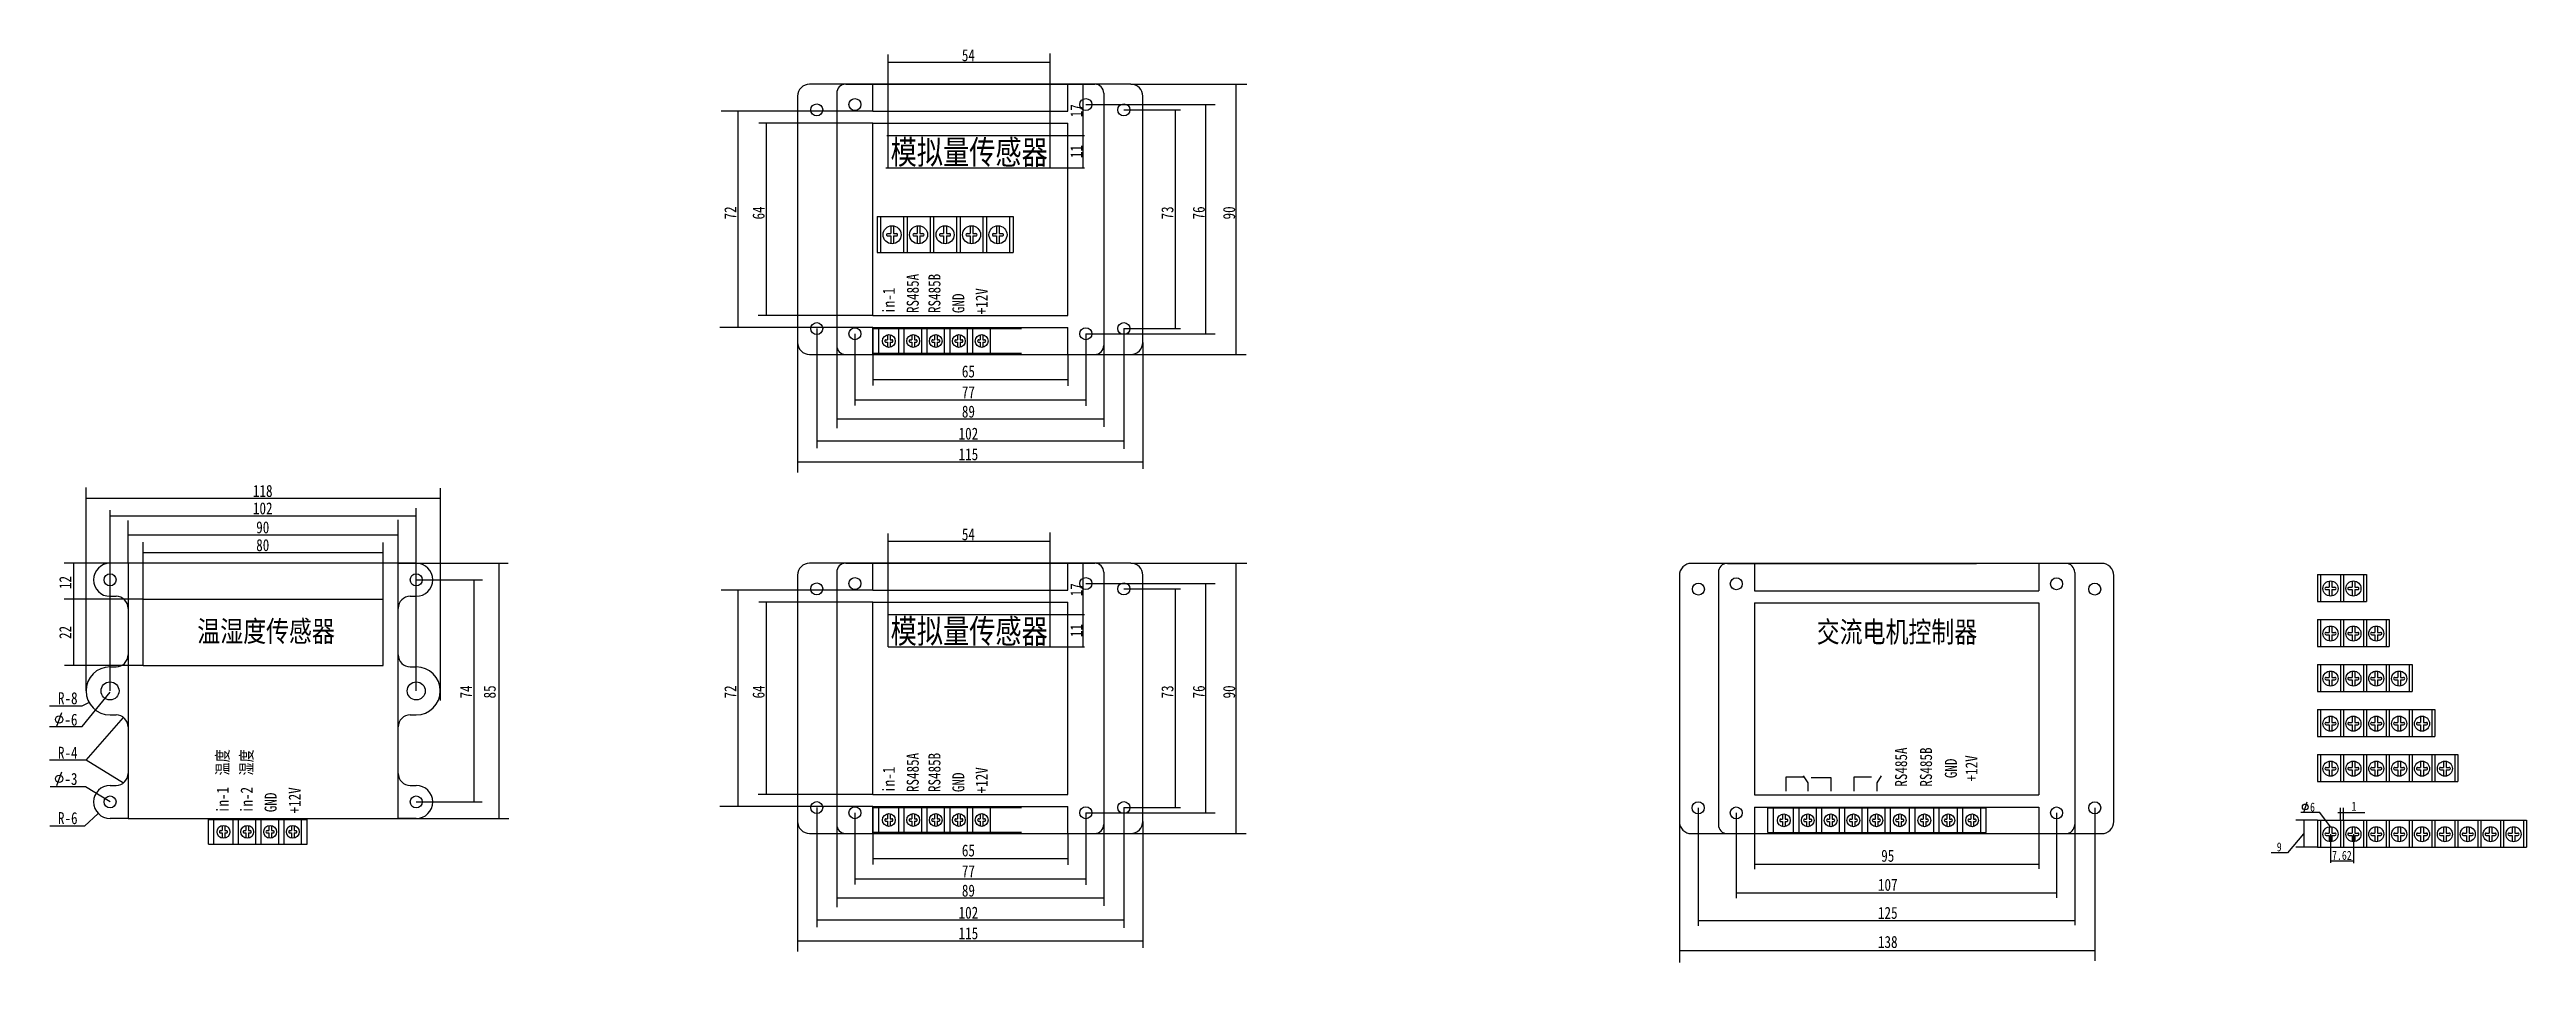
# Model space of a CAD drawing. Extents: x 1266371 to 1373991, y 308041 to 309598.
# Drawn here: x 1268534 to 1269359, y 308851 to 309155 of the extents above; entities that cross this region are included whole.
import ezdxf
from ezdxf.enums import TextEntityAlignment as Align

# ---------------------------------------------------------------- set-up
doc = ezdxf.new("R2010")
doc.units = 0
doc.header["$LTSCALE"] = 1000
doc.header["$MEASUREMENT"] = 0
doc.layers.get('0').update_dxf_attribs({"linetype": 'CONTINUOUS'})
doc.styles.add('-宋体', font='', dxfattribs={"width": 0.8})
doc.styles.get('-宋体').set_extended_font_data('SimSun')

msp = doc.modelspace()

# ---------------------------------------------------------------- texts
at = {"style": '-宋体', "width": 0.8}
for s, height, p in [('54', 4, (1268840.1, 309153.26)), ('模拟量传感器', 8, (1268840.37, 309121.14)), ('65', 4, (1268840.1, 309047.94)), ('89', 4, (1268840.1, 309034.56)), ('77', 4, (1268840.1, 309041.05)), ('102', 4, (1268840.1, 309027.22)), ('115', 4, (1268840.1, 309020.35)), ('118', 4, (1268605.04, 309008.13)), ('102', 4, (1268605.04, 309002.33)), ('90', 4, (1268605.04, 308996.01)), ('54', 4, (1268840.1, 308993.71)), ('80', 4, (1268605.04, 308990.08)), ('温湿度传感器', 7, (1268606.15, 308961.59)), ('模拟量传感器', 8, (1268840.37, 308961.59)), ('交流电机控制器', 7, (1269149.42, 308961.38)), ('R-8', 4, (1268540.09, 308939.1)), ('-6', 4, (1268541.14, 308931.95)), ('R-4', 4, (1268540.09, 308920.95)), ('-3', 4, (1268541.14, 308912.21)), ('6', 3, (1269287.84, 308902.84)), ('1', 3, (1269301.65, 308903.13)), ('R-6', 4, (1268540.09, 308899.15)), ('65', 4, (1268840.1, 308888.39)), ('95', 4, (1269146.35, 308886.62)), ('9', 3, (1269276.74, 308889.59)), ('7.62', 3, (1269297.62, 308886.76)), ('77', 4, (1268840.1, 308881.5)), ('89', 4, (1268840.1, 308875.02)), ('107', 4, (1269146.35, 308876.95)), ('102', 4, (1268840.1, 308867.67)), ('125', 4, (1269146.35, 308867.6)), ('115', 4, (1268840.1, 308860.8)), ('138', 4, (1269146.35, 308857.91))]:
    msp.add_text(s, height=height, dxfattribs=at).set_placement(p, align=Align.MIDDLE)
for s, p in [('17', (1268876.07, 309134.8)), ('11', (1268876.07, 309121.21)), ('72', (1268760.8, 309100.76)), ('64', (1268770.22, 309100.76)), ('73', (1268906.42, 309100.76)), ('76', (1268916.86, 309100.76)), ('90', (1268926.96, 309100.76)), ('RS485A', (1268821.56, 309073.94)), ('RS485B', (1268828.78, 309073.94)), ('in-1', (1268813.45, 309071.46)), ('GND', (1268836.75, 309070.66)), ('+12V', (1268844.51, 309071.34)), ('12', (1268539.25, 308977.67)), ('17', (1268876.07, 308975.26)), ('22', (1268539.25, 308961.04)), ('11', (1268876.07, 308961.67)), ('74', (1268672.78, 308941.22)), ('85', (1268680.67, 308941.22)), ('72', (1268760.8, 308941.22)), ('64', (1268770.22, 308941.22)), ('73', (1268906.42, 308941.22)), ('76', (1268916.86, 308941.22)), ('90', (1268926.96, 308941.22)), ('温度', (1268591.57, 308917.75)), ('湿度', (1268599.54, 308917.75)), ('RS485A', (1268821.56, 308914.39)), ('RS485A', (1269150.77, 308916.19)), ('RS485B', (1269159.08, 308916.19)), ('in-1', (1268813.45, 308911.92)), ('RS485B', (1268828.78, 308914.39)), ('GND', (1268836.75, 308911.12)), ('+12V', (1268844.51, 308911.79)), ('GND', (1269167.36, 308915.75)), ('+12V', (1269174.23, 308915.75)), ('in-1', (1268591.57, 308905.22)), ('in-2', (1268599.54, 308905.22)), ('GND', (1268607.66, 308904.43)), ('+12V', (1268615.66, 308905.1))]:
    msp.add_text(s, height=4, rotation=90, dxfattribs=at).set_placement(p, align=Align.MIDDLE)

# ---------------------------------------------------------------- linework, layer by layer
at = {"color": 1}
for p, q in [((1268813.36, 309115.8), (1268813.36, 309153.58)), ((1268867.33, 309115.69), (1268867.33, 309153.85)), ((1268813.41, 309150.92), (1268867.32, 309150.92)), ((1268894.22, 309143.64), (1268932.88, 309143.64)), ((1268878.3, 309115.75), (1268878.3, 309143.59)), ((1268879.22, 309136.85), (1268922.28, 309136.85)), ((1268919.18, 309060.64), (1268919.18, 309136.78)), ((1268929.16, 309143.42), (1268929.16, 309053.67)), ((1268808.22, 309134.64), (1268757.74, 309134.64)), ((1268763.29, 309134.71), (1268763.29, 309062.86)), ((1268808.22, 309130.64), (1268770.31, 309130.64)), ((1268772.7, 309130.48), (1268772.7, 309066.78)), ((1268891.88, 309135.07), (1268910.79, 309135.07)), ((1268908.94, 309134.94), (1268908.94, 309062.31)), ((1268812.89, 309126.51), (1268878.82, 309126.51)), ((1268812.6, 309115.75), (1268878.76, 309115.75)), ((1268808.22, 309062.64), (1268757.31, 309062.64)), ((1268808.22, 309066.64), (1268770.09, 309066.64)), ((1268789.56, 309062.22), (1268789.56, 309022.44)), ((1268891.88, 309062.22), (1268910.79, 309062.22)), ((1268891.88, 309062.22), (1268891.88, 309022.2)), ((1268783.22, 309057.64), (1268783.22, 309014.25)), ((1268796.22, 309056.64), (1268796.22, 309029.04)), ((1268802.32, 309060.53), (1268802.32, 309036.65)), ((1268808.22, 309053.64), (1268808.22, 309043.24)), ((1268873.22, 309053.64), (1268873.22, 309043.17)), ((1268879.22, 309060.53), (1268922.28, 309060.53)), ((1268879.22, 309060.53), (1268879.22, 309036.52)), ((1268885.22, 309056.64), (1268885.22, 309029.47)), ((1268894.22, 309053.64), (1268932.59, 309053.64)), ((1268898.22, 309057.64), (1268898.22, 309015.48)), ((1268808.14, 309045.26), (1268873.27, 309045.26)), ((1268802.5, 309038.5), (1268879.17, 309038.5)), ((1268885.3, 309032.03), (1268796.42, 309032.03)), ((1268789.66, 309024.88), (1268891.77, 309024.88)), ((1268783.44, 309017.86), (1268898.09, 309017.86)), ((1268546.17, 308941.57), (1268546.17, 309009.27)), ((1268546.3, 309005.71), (1268664.1, 309005.71)), ((1268664.23, 308938.39), (1268664.23, 309009.06)), ((1268554.17, 308941.56), (1268554.17, 309001.78)), ((1268554.48, 308999.9), (1268656.05, 308999.9)), ((1268560.17, 308984.06), (1268560.17, 308998.3)), ((1268650.17, 308984.06), (1268650.17, 308998.5)), ((1268656.17, 308941.56), (1268656.17, 309002.42)), ((1268560.46, 308993.56), (1268650.21, 308993.56)), ((1268565.17, 308972.06), (1268565.17, 308991.1)), ((1268565.17, 308987.62), (1268645.17, 308987.62)), ((1268645.17, 308972.06), (1268645.17, 308990.99)), ((1268813.36, 308956.25), (1268813.36, 308994.04)), ((1268813.41, 308991.38), (1268867.32, 308991.38)), ((1268867.33, 308956.14), (1268867.33, 308994.31)), ((1268554.17, 308984.06), (1268538.88, 308984.06)), ((1268542.07, 308950.06), (1268542.07, 308984.06)), ((1268650.17, 308984.06), (1268686.81, 308984.06)), ((1268683.82, 308899.31), (1268683.82, 308983.96)), ((1268878.3, 308956.21), (1268878.3, 308984.05)), ((1268894.22, 308984.09), (1268932.88, 308984.09)), ((1268929.16, 308983.88), (1268929.16, 308894.13)), ((1268565.17, 308972.06), (1268538.88, 308972.06)), ((1268656.17, 308978.56), (1268678.19, 308978.56)), ((1268675.38, 308978.33), (1268675.38, 308904.58)), ((1268808.22, 308975.09), (1268757.74, 308975.09)), ((1268763.29, 308975.17), (1268763.29, 308903.32)), ((1268808.22, 308971.09), (1268770.31, 308971.09)), ((1268772.7, 308970.94), (1268772.7, 308907.23)), ((1268879.22, 308977.31), (1268922.28, 308977.31)), ((1268891.88, 308975.53), (1268910.79, 308975.53)), ((1268908.94, 308975.39), (1268908.94, 308902.76)), ((1268919.18, 308901.1), (1268919.18, 308977.24)), ((1268813.36, 308966.97), (1268878.82, 308966.97)), ((1268813.36, 308956.25), (1268878.76, 308956.21)), ((1268565.17, 308950.06), (1268539.03, 308950.06)), ((1268544.85, 308929.73), (1268554.17, 308941.15)), ((1268544.85, 308936.64), (1268547.09, 308937.73)), ((1268534.02, 308936.64), (1268544.85, 308936.64)), ((1268534.02, 308929.73), (1268544.85, 308929.73)), ((1268546.2, 308918.48), (1268558.68, 308932.65)), ((1268546.2, 308918.48), (1268534.03, 308918.48)), ((1268558.61, 308910.86), (1268546.2, 308918.48)), ((1268545.99, 308909.66), (1268534.22, 308909.66)), ((1268554.17, 308904.56), (1268545.99, 308909.66)), ((1268656.17, 308904.56), (1268678.16, 308904.56)), ((1268808.22, 308907.1), (1268770.09, 308907.1)), ((1268545.67, 308896.53), (1268534.07, 308896.53)), ((1268550.17, 308900.75), (1268545.67, 308896.53)), ((1268650.02, 308899.06), (1268687.04, 308899.06)), ((1268808.22, 308903.1), (1268757.31, 308903.1)), ((1268783.22, 308898.09), (1268783.22, 308854.71)), ((1268789.56, 308902.68), (1268789.56, 308862.89)), ((1268796.22, 308897.1), (1268796.22, 308869.5)), ((1268802.32, 308900.99), (1268802.32, 308877.11)), ((1268879.22, 308900.99), (1268922.28, 308900.99)), ((1268879.22, 308900.99), (1268879.22, 308876.98)), ((1268885.22, 308897.1), (1268885.22, 308869.93)), ((1268891.88, 308902.68), (1268910.79, 308902.68)), ((1268891.88, 308902.68), (1268891.88, 308862.66)), ((1268898.22, 308898.09), (1268898.22, 308855.93)), ((1269076.92, 308898.03), (1269076.92, 308851.11)), ((1269083.19, 308902.62), (1269083.19, 308863.26)), ((1269095.89, 308900.92), (1269095.89, 308872.53)), ((1269202.6, 308900.92), (1269202.6, 308872.67)), ((1269208.62, 308897.04), (1269208.62, 308863.58)), ((1269215.29, 308902.62), (1269215.29, 308851.64)), ((1269289.53, 308898.5), (1269282.27, 308898.5)), ((1269290.25, 308901.02), (1269283.91, 308901.02)), ((1269284.95, 308898.5), (1269284.95, 308889.5)), ((1269293.85, 308896.33), (1269290.25, 308901.02)), ((1269296.22, 308901.05), (1269305.23, 308901.05)), ((1269297.15, 308898.5), (1269297.15, 308902.62)), ((1269298.15, 308898.5), (1269298.15, 308902.58)), ((1268808.22, 308894.09), (1268808.22, 308883.69)), ((1268873.22, 308894.1), (1268873.22, 308883.63)), ((1268894.22, 308894.09), (1268932.59, 308894.09)), ((1269101.92, 308894.03), (1269101.92, 308882.21)), ((1269196.62, 308894.03), (1269196.62, 308882.27)), ((1269284.78, 308893.95), (1269279.47, 308887.67)), ((1269289.53, 308889.5), (1269282.27, 308889.5)), ((1269293.84, 308893.82), (1269293.84, 308884.29)), ((1269301.46, 308893.82), (1269301.46, 308884.22)), ((1268808.14, 308885.72), (1268873.27, 308885.72)), ((1269101.92, 308883.82), (1269196.62, 308883.82)), ((1269279.47, 308887.67), (1269274.1, 308887.67)), ((1269293.86, 308884.96), (1269301.43, 308884.96)), ((1268885.3, 308872.49), (1268796.42, 308872.49)), ((1268802.5, 308878.95), (1268879.17, 308878.95)), ((1269095.89, 308874.34), (1269202.6, 308874.34)), ((1268789.66, 308865.34), (1268891.77, 308865.34)), ((1269083.19, 308865.09), (1269208.62, 308865.09)), ((1268783.44, 308858.31), (1268898.09, 308858.31)), ((1269076.92, 308855.12), (1269215.29, 308855.12))]:
    msp.add_line(p, q, dxfattribs=at)
for p, q in [((1268799.22, 309143.64), (1268882.22, 309143.64)), ((1268808.22, 309134.64), (1268808.22, 309143.64)), ((1268873.22, 309134.64), (1268873.22, 309143.64)), ((1268796.22, 309140.64), (1268796.22, 309088.16)), ((1268885.22, 309140.64), (1268885.22, 309081.63)), ((1268808.22, 309134.64), (1268873.22, 309134.64)), ((1268808.22, 309066.64), (1268808.22, 309130.64)), ((1268808.22, 309130.64), (1268873.22, 309130.64)), ((1268873.22, 309066.64), (1268873.22, 309130.64)), ((1268796.22, 309115.66), (1268796.22, 309056.64)), ((1268885.22, 309115.24), (1268885.22, 309056.64)), ((1268809.67, 309099.57), (1268809.67, 309087.57)), ((1268809.67, 309099.57), (1268854.97, 309099.57)), ((1268810.87, 309099.57), (1268810.87, 309087.57)), ((1268814.22, 309096.45), (1268814.22, 309093.88)), ((1268815.12, 309096.45), (1268815.12, 309093.88)), ((1268818.49, 309099.57), (1268818.49, 309087.57)), ((1268819.69, 309099.57), (1268819.69, 309087.57)), ((1268823.04, 309096.45), (1268823.04, 309093.88)), ((1268823.94, 309096.45), (1268823.94, 309093.88)), ((1268827.31, 309099.57), (1268827.31, 309087.57)), ((1268828.51, 309099.57), (1268828.51, 309087.57)), ((1268831.86, 309096.45), (1268831.86, 309093.88)), ((1268832.76, 309096.45), (1268832.76, 309093.88)), ((1268836.13, 309099.57), (1268836.13, 309087.57)), ((1268837.33, 309099.57), (1268837.33, 309087.57)), ((1268840.68, 309096.45), (1268840.68, 309093.88)), ((1268841.58, 309096.45), (1268841.58, 309093.88)), ((1268844.95, 309099.57), (1268844.95, 309087.57)), ((1268846.15, 309099.57), (1268846.15, 309087.57)), ((1268849.5, 309096.45), (1268849.5, 309093.88)), ((1268850.4, 309096.45), (1268850.4, 309093.88)), ((1268853.77, 309099.57), (1268853.77, 309087.57)), ((1268854.97, 309099.57), (1268854.97, 309087.57)), ((1268809.67, 309087.57), (1268854.97, 309087.57)), ((1268813.2, 309093.11), (1268814.22, 309093.11)), ((1268813.21, 309093.88), (1268814.22, 309093.88)), ((1268814.22, 309093.11), (1268814.22, 309090.52)), ((1268815.12, 309093.88), (1268816.14, 309093.88)), ((1268815.12, 309093.11), (1268815.12, 309090.52)), ((1268815.12, 309093.11), (1268816.15, 309093.11)), ((1268822.02, 309093.11), (1268823.04, 309093.11)), ((1268822.03, 309093.88), (1268823.04, 309093.88)), ((1268823.04, 309093.11), (1268823.04, 309090.52)), ((1268823.94, 309093.88), (1268824.96, 309093.88)), ((1268823.94, 309093.11), (1268823.94, 309090.52)), ((1268823.94, 309093.11), (1268824.97, 309093.11)), ((1268830.84, 309093.11), (1268831.86, 309093.11)), ((1268830.85, 309093.88), (1268831.86, 309093.88)), ((1268831.86, 309093.11), (1268831.86, 309090.52)), ((1268832.76, 309093.88), (1268833.78, 309093.88)), ((1268832.76, 309093.11), (1268832.76, 309090.52)), ((1268832.76, 309093.11), (1268833.79, 309093.11)), ((1268839.66, 309093.11), (1268840.68, 309093.11)), ((1268839.67, 309093.88), (1268840.68, 309093.88)), ((1268840.68, 309093.11), (1268840.68, 309090.52)), ((1268841.58, 309093.88), (1268842.6, 309093.88)), ((1268841.58, 309093.11), (1268841.58, 309090.52)), ((1268841.58, 309093.11), (1268842.61, 309093.11)), ((1268848.48, 309093.11), (1268849.5, 309093.11)), ((1268848.49, 309093.88), (1268849.5, 309093.88)), ((1268849.5, 309093.11), (1268849.5, 309090.52)), ((1268850.4, 309093.88), (1268851.42, 309093.88)), ((1268850.4, 309093.11), (1268850.4, 309090.52)), ((1268850.4, 309093.11), (1268851.43, 309093.11)), ((1268808.22, 309066.64), (1268873.22, 309066.64)), ((1268808.22, 309053.64), (1268808.22, 309062.64)), ((1268808.22, 309062.64), (1268873.22, 309062.64)), ((1268808.37, 309054.02), (1268808.37, 309062.21)), ((1268808.37, 309062.21), (1268857.79, 309062.21)), ((1268810.22, 309054.02), (1268810.22, 309062.21)), ((1268816.94, 309054.02), (1268816.94, 309062.21)), ((1268818.74, 309054.02), (1268818.74, 309062.21)), ((1268824.56, 309054.02), (1268824.56, 309062.21)), ((1268826.36, 309054.02), (1268826.36, 309062.21)), ((1268832.18, 309054.02), (1268832.18, 309062.21)), ((1268833.98, 309054.02), (1268833.98, 309062.21)), ((1268839.8, 309054.02), (1268839.8, 309062.21)), ((1268841.6, 309054.02), (1268841.6, 309062.21)), ((1268847.42, 309054.02), (1268847.42, 309062.21)), ((1268873.22, 309053.64), (1268873.22, 309062.64)), ((1268799.22, 309053.64), (1268882.22, 309053.64)), ((1268808.37, 309054.02), (1268857.79, 309054.02)), ((1268812.63, 309058.49), (1268813.15, 309058.49)), ((1268812.63, 309057.71), (1268813.15, 309057.71)), ((1268813.15, 309060.17), (1268813.15, 309058.49)), ((1268813.15, 309057.71), (1268813.15, 309056)), ((1268814.05, 309060.18), (1268814.05, 309058.49)), ((1268814.05, 309058.49), (1268814.56, 309058.49)), ((1268814.05, 309057.71), (1268814.05, 309056)), ((1268814.05, 309057.71), (1268814.58, 309057.71)), ((1268820.74, 309058.49), (1268821.26, 309058.49)), ((1268820.74, 309057.71), (1268821.26, 309057.71)), ((1268821.26, 309060.17), (1268821.26, 309058.49)), ((1268821.26, 309057.71), (1268821.26, 309056)), ((1268822.16, 309060.18), (1268822.16, 309058.49)), ((1268822.16, 309058.49), (1268822.67, 309058.49)), ((1268822.16, 309057.71), (1268822.16, 309056)), ((1268822.16, 309057.71), (1268822.69, 309057.71)), ((1268828.26, 309058.49), (1268828.78, 309058.49)), ((1268828.26, 309057.71), (1268828.78, 309057.71)), ((1268828.78, 309060.17), (1268828.78, 309058.49)), ((1268828.78, 309057.71), (1268828.78, 309056)), ((1268829.68, 309060.18), (1268829.68, 309058.49)), ((1268829.68, 309058.49), (1268830.19, 309058.49)), ((1268829.68, 309057.71), (1268829.68, 309056)), ((1268829.68, 309057.71), (1268830.21, 309057.71)), ((1268835.95, 309058.49), (1268836.47, 309058.49)), ((1268835.95, 309057.71), (1268836.47, 309057.71)), ((1268836.47, 309060.17), (1268836.47, 309058.49)), ((1268836.47, 309057.71), (1268836.47, 309056)), ((1268837.37, 309060.18), (1268837.37, 309058.49)), ((1268837.37, 309058.49), (1268837.88, 309058.49)), ((1268837.37, 309057.71), (1268837.37, 309056)), ((1268837.37, 309057.71), (1268837.9, 309057.71)), ((1268843.54, 309058.49), (1268844.06, 309058.49)), ((1268843.54, 309057.71), (1268844.06, 309057.71)), ((1268844.06, 309060.17), (1268844.06, 309058.49)), ((1268844.06, 309057.71), (1268844.06, 309056)), ((1268844.96, 309060.18), (1268844.96, 309058.49)), ((1268844.96, 309058.49), (1268845.47, 309058.49)), ((1268844.96, 309057.71), (1268844.96, 309056)), ((1268844.96, 309057.71), (1268845.49, 309057.71)), ((1268560.17, 308984.06), (1268554.17, 308984.06)), ((1268656.17, 308984.06), (1268650.17, 308984.06)), ((1268796.22, 308981.09), (1268796.22, 308928.61)), ((1268799.22, 308984.09), (1268882.22, 308984.09)), ((1268808.22, 308975.09), (1268808.22, 308984.09)), ((1268873.22, 308975.09), (1268873.22, 308984.09)), ((1268885.22, 308981.09), (1268885.22, 308922.09)), ((1269089.92, 308981.03), (1269089.92, 308928.55)), ((1269092.92, 308984.03), (1269175.92, 308984.03)), ((1269101.92, 308984.03), (1269101.92, 308974.88)), ((1269196.62, 308984.05), (1269196.62, 308974.88)), ((1269208.62, 308981.03), (1269208.62, 308922.03)), ((1269289.53, 308980.34), (1269305.77, 308980.34)), ((1269289.53, 308980.34), (1269289.53, 308971.34)), ((1269290.53, 308980.34), (1269290.53, 308971.34)), ((1269297.15, 308980.34), (1269297.15, 308971.34)), ((1269298.15, 308980.34), (1269298.15, 308971.34)), ((1269304.77, 308980.34), (1269304.77, 308971.34)), ((1269305.77, 308980.34), (1269305.77, 308971.34)), ((1268554.17, 308973.06), (1268556.17, 308973.06)), ((1268565.17, 308972.06), (1268645.17, 308972.06)), ((1268565.17, 308950.06), (1268565.17, 308972.06)), ((1268645.17, 308950.06), (1268645.17, 308972.06)), ((1268654.17, 308973.06), (1268656.17, 308973.06)), ((1268808.22, 308975.09), (1268873.22, 308975.09)), ((1268808.22, 308907.1), (1268808.22, 308971.09)), ((1268808.22, 308971.09), (1268873.22, 308971.09)), ((1268873.22, 308907.1), (1268873.22, 308971.09)), ((1269101.92, 308974.88), (1269196.62, 308974.88)), ((1269101.92, 308970.88), (1269101.92, 308906.89)), ((1269101.92, 308970.88), (1269196.62, 308970.88)), ((1269196.62, 308970.88), (1269196.62, 308906.89)), ((1269289.53, 308971.34), (1269305.77, 308971.34)), ((1269292.36, 308976.06), (1269293.38, 308976.06)), ((1269292.36, 308975.28), (1269293.38, 308975.28)), ((1269293.38, 308978.13), (1269293.38, 308976.06)), ((1269293.38, 308975.28), (1269293.38, 308973.19)), ((1269294.28, 308978.13), (1269294.28, 308976.06)), ((1269294.28, 308976.06), (1269295.29, 308976.06)), ((1269294.28, 308975.28), (1269294.28, 308973.19)), ((1269294.28, 308975.28), (1269295.31, 308975.28)), ((1269299.98, 308976.06), (1269301, 308976.06)), ((1269299.98, 308975.28), (1269301, 308975.28)), ((1269301, 308978.13), (1269301, 308976.06)), ((1269301, 308975.28), (1269301, 308973.19)), ((1269301.9, 308978.13), (1269301.9, 308976.06)), ((1269301.9, 308976.06), (1269302.91, 308976.06)), ((1269301.9, 308975.28), (1269301.9, 308973.19)), ((1269301.9, 308975.28), (1269302.93, 308975.28)), ((1269289.53, 308965.34), (1269313.39, 308965.34)), ((1269289.53, 308965.34), (1269289.53, 308956.34)), ((1269290.53, 308965.34), (1269290.53, 308956.34)), ((1269293.38, 308963.13), (1269293.38, 308961.06)), ((1269294.28, 308963.13), (1269294.28, 308961.06)), ((1269297.15, 308965.34), (1269297.15, 308956.34)), ((1269298.15, 308965.34), (1269298.15, 308956.34)), ((1269301, 308963.13), (1269301, 308961.06)), ((1269301.9, 308963.13), (1269301.9, 308961.06)), ((1269304.77, 308965.34), (1269304.77, 308956.34)), ((1269305.77, 308965.34), (1269305.77, 308956.34)), ((1269308.62, 308963.13), (1269308.62, 308961.06)), ((1269309.52, 308963.13), (1269309.52, 308961.06)), ((1269312.39, 308965.34), (1269312.39, 308956.34)), ((1269313.39, 308965.34), (1269313.39, 308956.34)), ((1268796.22, 308956.12), (1268796.22, 308897.1)), ((1268885.22, 308955.7), (1268885.22, 308897.1)), ((1269089.92, 308956.06), (1269089.92, 308897.04)), ((1269208.62, 308955.64), (1269208.62, 308897.04)), ((1269289.53, 308956.34), (1269313.39, 308956.34)), ((1269292.36, 308961.06), (1269293.38, 308961.06)), ((1269292.36, 308960.28), (1269293.38, 308960.28)), ((1269293.38, 308960.28), (1269293.38, 308958.19)), ((1269294.28, 308961.06), (1269295.29, 308961.06)), ((1269294.28, 308960.28), (1269294.28, 308958.19)), ((1269294.28, 308960.28), (1269295.31, 308960.28)), ((1269299.98, 308961.06), (1269301, 308961.06)), ((1269299.98, 308960.28), (1269301, 308960.28)), ((1269301, 308960.28), (1269301, 308958.19)), ((1269301.9, 308961.06), (1269302.91, 308961.06)), ((1269301.9, 308960.28), (1269301.9, 308958.19)), ((1269301.9, 308960.28), (1269302.93, 308960.28)), ((1269307.6, 308961.06), (1269308.62, 308961.06)), ((1269307.6, 308960.28), (1269308.62, 308960.28)), ((1269308.62, 308960.28), (1269308.62, 308958.19)), ((1269309.52, 308961.06), (1269310.53, 308961.06)), ((1269309.52, 308960.28), (1269309.52, 308958.19)), ((1269309.52, 308960.28), (1269310.55, 308960.28)), ((1268554.17, 308949.56), (1268556.17, 308949.56)), ((1268565.17, 308950.06), (1268645.17, 308950.06)), ((1268654.17, 308949.56), (1268656.17, 308949.56)), ((1269289.53, 308950.34), (1269321.01, 308950.34)), ((1269289.53, 308950.34), (1269289.53, 308941.34)), ((1269290.53, 308950.34), (1269290.53, 308941.34)), ((1269292.36, 308946.06), (1269293.38, 308946.06)), ((1269293.38, 308948.13), (1269293.38, 308946.06)), ((1269294.28, 308948.13), (1269294.28, 308946.06)), ((1269294.28, 308946.06), (1269295.29, 308946.06)), ((1269297.15, 308950.34), (1269297.15, 308941.34)), ((1269298.15, 308950.34), (1269298.15, 308941.34)), ((1269299.98, 308946.06), (1269301, 308946.06)), ((1269301, 308948.13), (1269301, 308946.06)), ((1269301.9, 308948.13), (1269301.9, 308946.06)), ((1269301.9, 308946.06), (1269302.91, 308946.06)), ((1269304.77, 308950.34), (1269304.77, 308941.34)), ((1269305.77, 308950.34), (1269305.77, 308941.34)), ((1269307.6, 308946.06), (1269308.62, 308946.06)), ((1269308.62, 308948.13), (1269308.62, 308946.06)), ((1269309.52, 308948.13), (1269309.52, 308946.06)), ((1269309.52, 308946.06), (1269310.53, 308946.06)), ((1269312.39, 308950.34), (1269312.39, 308941.34)), ((1269313.39, 308950.34), (1269313.39, 308941.34)), ((1269315.22, 308946.06), (1269316.24, 308946.06)), ((1269316.24, 308948.13), (1269316.24, 308946.06)), ((1269317.14, 308948.13), (1269317.14, 308946.06)), ((1269317.14, 308946.06), (1269318.15, 308946.06)), ((1269320.01, 308950.34), (1269320.01, 308941.34)), ((1269321.01, 308950.34), (1269321.01, 308941.34)), ((1269289.53, 308941.34), (1269321.01, 308941.34)), ((1269292.36, 308945.28), (1269293.38, 308945.28)), ((1269293.38, 308945.28), (1269293.38, 308943.19)), ((1269294.28, 308945.28), (1269294.28, 308943.19)), ((1269294.28, 308945.28), (1269295.31, 308945.28)), ((1269299.98, 308945.28), (1269301, 308945.28)), ((1269301, 308945.28), (1269301, 308943.19)), ((1269301.9, 308945.28), (1269301.9, 308943.19)), ((1269301.9, 308945.28), (1269302.93, 308945.28)), ((1269307.6, 308945.28), (1269308.62, 308945.28)), ((1269308.62, 308945.28), (1269308.62, 308943.19)), ((1269309.52, 308945.28), (1269309.52, 308943.19)), ((1269309.52, 308945.28), (1269310.55, 308945.28)), ((1269315.22, 308945.28), (1269316.24, 308945.28)), ((1269316.24, 308945.28), (1269316.24, 308943.19)), ((1269317.14, 308945.28), (1269317.14, 308943.19)), ((1269317.14, 308945.28), (1269318.17, 308945.28)), ((1268538.04, 308934.22), (1268536.33, 308929.65)), ((1268554.17, 308933.56), (1268556.17, 308933.56)), ((1268654.17, 308933.56), (1268656.17, 308933.56)), ((1269289.53, 308935.34), (1269328.63, 308935.34)), ((1269289.53, 308935.34), (1269289.53, 308926.34)), ((1269290.53, 308935.34), (1269290.53, 308926.34)), ((1269292.36, 308931.06), (1269293.38, 308931.06)), ((1269292.36, 308930.28), (1269293.38, 308930.28)), ((1269293.38, 308933.13), (1269293.38, 308931.06)), ((1269293.38, 308930.28), (1269293.38, 308928.19)), ((1269294.28, 308933.13), (1269294.28, 308931.06)), ((1269294.28, 308931.06), (1269295.29, 308931.06)), ((1269294.28, 308930.28), (1269294.28, 308928.19)), ((1269294.28, 308930.28), (1269295.31, 308930.28)), ((1269297.15, 308935.34), (1269297.15, 308926.34)), ((1269298.15, 308935.34), (1269298.15, 308926.34)), ((1269299.98, 308931.06), (1269301, 308931.06)), ((1269299.98, 308930.28), (1269301, 308930.28)), ((1269301, 308933.13), (1269301, 308931.06)), ((1269301, 308930.28), (1269301, 308928.19)), ((1269301.9, 308933.13), (1269301.9, 308931.06)), ((1269301.9, 308931.06), (1269302.91, 308931.06)), ((1269301.9, 308930.28), (1269301.9, 308928.19)), ((1269301.9, 308930.28), (1269302.93, 308930.28)), ((1269304.77, 308935.34), (1269304.77, 308926.34)), ((1269305.77, 308935.34), (1269305.77, 308926.34)), ((1269307.6, 308931.06), (1269308.62, 308931.06)), ((1269307.6, 308930.28), (1269308.62, 308930.28)), ((1269308.62, 308933.13), (1269308.62, 308931.06)), ((1269308.62, 308930.28), (1269308.62, 308928.19)), ((1269309.52, 308933.13), (1269309.52, 308931.06)), ((1269309.52, 308931.06), (1269310.53, 308931.06)), ((1269309.52, 308930.28), (1269309.52, 308928.19)), ((1269309.52, 308930.28), (1269310.55, 308930.28)), ((1269312.39, 308935.34), (1269312.39, 308926.34)), ((1269313.39, 308935.34), (1269313.39, 308926.34)), ((1269315.22, 308931.06), (1269316.24, 308931.06)), ((1269315.22, 308930.28), (1269316.24, 308930.28)), ((1269316.24, 308933.13), (1269316.24, 308931.06)), ((1269316.24, 308930.28), (1269316.24, 308928.19)), ((1269317.14, 308933.13), (1269317.14, 308931.06)), ((1269317.14, 308931.06), (1269318.15, 308931.06)), ((1269317.14, 308930.28), (1269317.14, 308928.19)), ((1269317.14, 308930.28), (1269318.17, 308930.28)), ((1269320.01, 308935.34), (1269320.01, 308926.34)), ((1269321.01, 308935.34), (1269321.01, 308926.34)), ((1269322.84, 308931.06), (1269323.86, 308931.06)), ((1269322.84, 308930.28), (1269323.86, 308930.28)), ((1269323.86, 308933.13), (1269323.86, 308931.06)), ((1269323.86, 308930.28), (1269323.86, 308928.19)), ((1269324.76, 308933.13), (1269324.76, 308931.06)), ((1269324.76, 308931.06), (1269325.77, 308931.06)), ((1269324.76, 308930.28), (1269324.76, 308928.19)), ((1269324.76, 308930.28), (1269325.79, 308930.28)), ((1269327.63, 308935.34), (1269327.63, 308926.34)), ((1269328.63, 308935.34), (1269328.63, 308926.34)), ((1269289.53, 308926.34), (1269328.63, 308926.34)), ((1268538.04, 308914.47), (1268536.33, 308909.9)), ((1269118.31, 308912.8), (1269112.44, 308912.8)), ((1269112.44, 308912.8), (1269112.44, 308908.13)), ((1269119.78, 308910.89), (1269118.25, 308913.26)), ((1269120.83, 308912.77), (1269127.42, 308912.77)), ((1269127.42, 308912.77), (1269127.42, 308908.13)), ((1269140.93, 308912.8), (1269135.06, 308912.8)), ((1269135.06, 308912.8), (1269135.06, 308908.13)), ((1269142.78, 308910.89), (1269144.23, 308913.26)), ((1269289.53, 308920.34), (1269336.25, 308920.34)), ((1269289.53, 308920.34), (1269289.53, 308911.34)), ((1269290.53, 308920.34), (1269290.53, 308911.34)), ((1269292.36, 308916.06), (1269293.38, 308916.06)), ((1269292.36, 308915.28), (1269293.38, 308915.28)), ((1269293.38, 308918.13), (1269293.38, 308916.06)), ((1269293.38, 308915.28), (1269293.38, 308913.19)), ((1269294.28, 308918.13), (1269294.28, 308916.06)), ((1269294.28, 308916.06), (1269295.29, 308916.06)), ((1269294.28, 308915.28), (1269294.28, 308913.19)), ((1269294.28, 308915.28), (1269295.31, 308915.28)), ((1269297.15, 308920.34), (1269297.15, 308911.34)), ((1269298.15, 308920.34), (1269298.15, 308911.34)), ((1269299.98, 308916.06), (1269301, 308916.06)), ((1269299.98, 308915.28), (1269301, 308915.28)), ((1269301, 308918.13), (1269301, 308916.06)), ((1269301, 308915.28), (1269301, 308913.19)), ((1269301.9, 308918.13), (1269301.9, 308916.06)), ((1269301.9, 308916.06), (1269302.91, 308916.06)), ((1269301.9, 308915.28), (1269301.9, 308913.19)), ((1269301.9, 308915.28), (1269302.93, 308915.28)), ((1269304.77, 308920.34), (1269304.77, 308911.34)), ((1269305.77, 308920.34), (1269305.77, 308911.34)), ((1269307.6, 308916.06), (1269308.62, 308916.06)), ((1269307.6, 308915.28), (1269308.62, 308915.28)), ((1269308.62, 308918.13), (1269308.62, 308916.06)), ((1269308.62, 308915.28), (1269308.62, 308913.19)), ((1269309.52, 308918.13), (1269309.52, 308916.06)), ((1269309.52, 308916.06), (1269310.53, 308916.06)), ((1269309.52, 308915.28), (1269309.52, 308913.19)), ((1269309.52, 308915.28), (1269310.55, 308915.28)), ((1269312.39, 308920.34), (1269312.39, 308911.34)), ((1269313.39, 308920.34), (1269313.39, 308911.34)), ((1269315.22, 308916.06), (1269316.24, 308916.06)), ((1269315.22, 308915.28), (1269316.24, 308915.28)), ((1269316.24, 308918.13), (1269316.24, 308916.06)), ((1269316.24, 308915.28), (1269316.24, 308913.19)), ((1269317.14, 308918.13), (1269317.14, 308916.06)), ((1269317.14, 308916.06), (1269318.15, 308916.06)), ((1269317.14, 308915.28), (1269317.14, 308913.19)), ((1269317.14, 308915.28), (1269318.17, 308915.28)), ((1269320.01, 308920.34), (1269320.01, 308911.34)), ((1269321.01, 308920.34), (1269321.01, 308911.34)), ((1269322.84, 308916.06), (1269323.86, 308916.06)), ((1269322.84, 308915.28), (1269323.86, 308915.28)), ((1269323.86, 308918.13), (1269323.86, 308916.06)), ((1269323.86, 308915.28), (1269323.86, 308913.19)), ((1269324.76, 308918.13), (1269324.76, 308916.06)), ((1269324.76, 308916.06), (1269325.77, 308916.06)), ((1269324.76, 308915.28), (1269324.76, 308913.19)), ((1269324.76, 308915.28), (1269325.79, 308915.28)), ((1269327.63, 308920.34), (1269327.63, 308911.34)), ((1269328.63, 308920.34), (1269328.63, 308911.34)), ((1269330.46, 308916.06), (1269331.48, 308916.06)), ((1269330.46, 308915.28), (1269331.48, 308915.28)), ((1269331.48, 308918.13), (1269331.48, 308916.06)), ((1269331.48, 308915.28), (1269331.48, 308913.19)), ((1269332.38, 308918.13), (1269332.38, 308916.06)), ((1269332.38, 308916.06), (1269333.39, 308916.06)), ((1269332.38, 308915.28), (1269332.38, 308913.19)), ((1269332.38, 308915.28), (1269333.41, 308915.28)), ((1269335.25, 308920.34), (1269335.25, 308911.34)), ((1269336.25, 308920.34), (1269336.25, 308911.34)), ((1268554.17, 308910.06), (1268556.17, 308910.06)), ((1268654.17, 308910.06), (1268656.17, 308910.06)), ((1268808.22, 308907.1), (1268873.22, 308907.1)), ((1269101.92, 308906.89), (1269196.62, 308906.89)), ((1269119.78, 308908.16), (1269119.78, 308910.89)), ((1269142.78, 308908.16), (1269142.78, 308910.89)), ((1269285.95, 308904.54), (1269284.9, 308901.27)), ((1269289.53, 308911.34), (1269336.25, 308911.34)), ((1268560.17, 308899.06), (1268554.17, 308899.06)), ((1268586.93, 308890.53), (1268586.93, 308898.71)), ((1268586.93, 308898.71), (1268619.8, 308898.71)), ((1268588.78, 308890.53), (1268588.78, 308898.71)), ((1268591.51, 308896.7), (1268591.51, 308895.02)), ((1268592.41, 308896.71), (1268592.41, 308895.02)), ((1268595.14, 308890.53), (1268595.14, 308898.71)), ((1268596.94, 308890.53), (1268596.94, 308898.71)), ((1268599.42, 308896.7), (1268599.42, 308895.02)), ((1268600.31, 308896.71), (1268600.31, 308895.02)), ((1268602.76, 308890.53), (1268602.76, 308898.71)), ((1268604.56, 308890.53), (1268604.56, 308898.71)), ((1268607.04, 308896.7), (1268607.04, 308895.02)), ((1268607.94, 308896.71), (1268607.94, 308895.02)), ((1268610.38, 308890.53), (1268610.38, 308898.71)), ((1268612.18, 308890.53), (1268612.18, 308898.71)), ((1268614.6, 308896.7), (1268614.6, 308895.02)), ((1268615.5, 308896.71), (1268615.5, 308895.02)), ((1268618, 308890.53), (1268618, 308898.71)), ((1268619.8, 308890.53), (1268619.8, 308898.71)), ((1268656.17, 308899.06), (1268650.02, 308899.06)), ((1268808.22, 308894.09), (1268808.22, 308903.1)), ((1268808.22, 308903.1), (1268873.22, 308903.1)), ((1268808.37, 308894.48), (1268808.37, 308902.67)), ((1268808.37, 308902.67), (1268857.79, 308902.67)), ((1268810.22, 308894.48), (1268810.22, 308902.67)), ((1268812.63, 308898.94), (1268813.15, 308898.94)), ((1268812.63, 308898.17), (1268813.15, 308898.17)), ((1268813.15, 308900.63), (1268813.15, 308898.94)), ((1268813.15, 308898.17), (1268813.15, 308896.46)), ((1268814.05, 308900.63), (1268814.05, 308898.94)), ((1268814.05, 308898.94), (1268814.56, 308898.94)), ((1268814.05, 308898.17), (1268814.05, 308896.46)), ((1268814.05, 308898.17), (1268814.58, 308898.17)), ((1268816.94, 308894.48), (1268816.94, 308902.67)), ((1268818.74, 308894.48), (1268818.74, 308902.67)), ((1268820.74, 308898.94), (1268821.26, 308898.94)), ((1268820.74, 308898.17), (1268821.26, 308898.17)), ((1268821.26, 308900.63), (1268821.26, 308898.94)), ((1268821.26, 308898.17), (1268821.26, 308896.46)), ((1268822.16, 308900.63), (1268822.16, 308898.94)), ((1268822.16, 308898.94), (1268822.67, 308898.94)), ((1268822.16, 308898.17), (1268822.16, 308896.46)), ((1268822.16, 308898.17), (1268822.69, 308898.17)), ((1268824.56, 308894.48), (1268824.56, 308902.67)), ((1268826.36, 308894.48), (1268826.36, 308902.67)), ((1268828.26, 308898.94), (1268828.78, 308898.94)), ((1268828.26, 308898.17), (1268828.78, 308898.17)), ((1268828.78, 308900.63), (1268828.78, 308898.94)), ((1268828.78, 308898.17), (1268828.78, 308896.46)), ((1268829.68, 308900.63), (1268829.68, 308898.94)), ((1268829.68, 308898.94), (1268830.19, 308898.94)), ((1268829.68, 308898.17), (1268829.68, 308896.46)), ((1268829.68, 308898.17), (1268830.21, 308898.17)), ((1268832.18, 308894.48), (1268832.18, 308902.67)), ((1268833.98, 308894.48), (1268833.98, 308902.67)), ((1268835.95, 308898.94), (1268836.47, 308898.94)), ((1268835.95, 308898.17), (1268836.47, 308898.17)), ((1268836.47, 308900.63), (1268836.47, 308898.94)), ((1268836.47, 308898.17), (1268836.47, 308896.46)), ((1268837.37, 308900.63), (1268837.37, 308898.94)), ((1268837.37, 308898.94), (1268837.88, 308898.94)), ((1268837.37, 308898.17), (1268837.37, 308896.46)), ((1268837.37, 308898.17), (1268837.9, 308898.17)), ((1268839.8, 308894.48), (1268839.8, 308902.67)), ((1268841.6, 308894.48), (1268841.6, 308902.67)), ((1268843.54, 308898.94), (1268844.06, 308898.94)), ((1268843.54, 308898.17), (1268844.06, 308898.17)), ((1268844.06, 308900.63), (1268844.06, 308898.94)), ((1268844.06, 308898.17), (1268844.06, 308896.46)), ((1268844.96, 308900.63), (1268844.96, 308898.94)), ((1268844.96, 308898.94), (1268845.47, 308898.94)), ((1268844.96, 308898.17), (1268844.96, 308896.46)), ((1268844.96, 308898.17), (1268845.49, 308898.17)), ((1268847.42, 308894.48), (1268847.42, 308902.67)), ((1268873.22, 308894.09), (1268873.22, 308903.1)), ((1269101.92, 308902.89), (1269101.92, 308894.03)), ((1269101.92, 308902.89), (1269196.62, 308902.89)), ((1269106.43, 308894.38), (1269106.43, 308902.57)), ((1269108.28, 308894.38), (1269108.28, 308902.57)), ((1269110.76, 308898.84), (1269111.28, 308898.84)), ((1269110.76, 308898.06), (1269111.28, 308898.06)), ((1269111.28, 308900.52), (1269111.28, 308898.84)), ((1269111.28, 308898.06), (1269111.28, 308896.35)), ((1269112.17, 308900.52), (1269112.17, 308898.84)), ((1269112.17, 308898.84), (1269112.69, 308898.84)), ((1269112.17, 308898.06), (1269112.17, 308896.35)), ((1269112.17, 308898.06), (1269112.7, 308898.06)), ((1269115, 308894.38), (1269115, 308902.57)), ((1269116.8, 308894.38), (1269116.8, 308902.57)), ((1269118.72, 308898.06), (1269119.25, 308898.06)), ((1269118.73, 308898.84), (1269119.25, 308898.84)), ((1269119.25, 308900.52), (1269119.25, 308898.84)), ((1269119.25, 308898.06), (1269119.25, 308896.35)), ((1269120.14, 308900.52), (1269120.14, 308898.84)), ((1269120.14, 308898.84), (1269120.66, 308898.84)), ((1269120.14, 308898.06), (1269120.14, 308896.35)), ((1269120.14, 308898.06), (1269120.67, 308898.06)), ((1269122.62, 308894.38), (1269122.62, 308902.57)), ((1269124.42, 308894.38), (1269124.42, 308902.57)), ((1269126.37, 308898.84), (1269126.89, 308898.84)), ((1269126.37, 308898.06), (1269126.89, 308898.06)), ((1269126.89, 308900.52), (1269126.89, 308898.84)), ((1269126.89, 308898.06), (1269126.89, 308896.35)), ((1269127.79, 308900.52), (1269127.79, 308898.84)), ((1269127.79, 308898.84), (1269128.3, 308898.84)), ((1269127.79, 308898.06), (1269127.79, 308896.35)), ((1269127.79, 308898.06), (1269128.32, 308898.06)), ((1269130.24, 308894.38), (1269130.24, 308902.57)), ((1269132.04, 308894.38), (1269132.04, 308902.57)), ((1269133.92, 308898.84), (1269134.44, 308898.84)), ((1269133.92, 308898.06), (1269134.44, 308898.06)), ((1269134.44, 308900.52), (1269134.44, 308898.84)), ((1269134.44, 308898.06), (1269134.44, 308896.35)), ((1269135.34, 308900.52), (1269135.34, 308898.84)), ((1269135.34, 308898.84), (1269135.85, 308898.84)), ((1269135.34, 308898.06), (1269135.34, 308896.35)), ((1269135.34, 308898.06), (1269135.87, 308898.06)), ((1269137.86, 308894.38), (1269137.86, 308902.57)), ((1269139.66, 308894.38), (1269139.66, 308902.57)), ((1269141.58, 308898.84), (1269142.1, 308898.84)), ((1269141.58, 308898.06), (1269142.1, 308898.06)), ((1269142.1, 308900.52), (1269142.1, 308898.84)), ((1269142.1, 308898.06), (1269142.1, 308896.35)), ((1269143, 308900.52), (1269143, 308898.84)), ((1269143, 308898.84), (1269143.51, 308898.84)), ((1269143, 308898.06), (1269143, 308896.35)), ((1269143, 308898.06), (1269143.53, 308898.06)), ((1269145.48, 308894.38), (1269145.48, 308902.57)), ((1269147.28, 308894.38), (1269147.28, 308902.57)), ((1269149.38, 308898.84), (1269149.9, 308898.84)), ((1269149.38, 308898.06), (1269149.9, 308898.06)), ((1269149.9, 308900.52), (1269149.9, 308898.84)), ((1269149.9, 308898.06), (1269149.9, 308896.35)), ((1269150.79, 308900.52), (1269150.79, 308898.84)), ((1269150.79, 308898.84), (1269151.31, 308898.84)), ((1269150.79, 308898.06), (1269150.79, 308896.35)), ((1269150.79, 308898.06), (1269151.32, 308898.06)), ((1269153.59, 308894.38), (1269153.59, 308902.57)), ((1269155.44, 308894.38), (1269155.44, 308902.57)), ((1269157.57, 308898.84), (1269158.09, 308898.84)), ((1269157.57, 308898.06), (1269158.09, 308898.06)), ((1269158.09, 308900.52), (1269158.09, 308898.84)), ((1269158.09, 308898.06), (1269158.09, 308896.35)), ((1269158.98, 308900.52), (1269158.98, 308898.84)), ((1269158.98, 308898.84), (1269159.5, 308898.84)), ((1269158.98, 308898.06), (1269158.98, 308896.35)), ((1269158.98, 308898.06), (1269159.51, 308898.06)), ((1269161.65, 308894.38), (1269161.65, 308902.57)), ((1269163.45, 308894.38), (1269163.45, 308902.57)), ((1269165.54, 308898.06), (1269166.06, 308898.06)), ((1269165.55, 308898.84), (1269166.06, 308898.84)), ((1269166.06, 308900.52), (1269166.06, 308898.84)), ((1269166.06, 308898.06), (1269166.06, 308896.35)), ((1269166.96, 308900.52), (1269166.96, 308898.84)), ((1269166.96, 308898.84), (1269167.48, 308898.84)), ((1269166.96, 308898.06), (1269166.96, 308896.35)), ((1269166.96, 308898.06), (1269167.49, 308898.06)), ((1269169.56, 308894.38), (1269169.56, 308902.57)), ((1269171.36, 308894.38), (1269171.36, 308902.57)), ((1269173.47, 308898.84), (1269173.99, 308898.84)), ((1269173.47, 308898.06), (1269173.99, 308898.06)), ((1269173.99, 308900.52), (1269173.99, 308898.84)), ((1269173.99, 308898.06), (1269173.99, 308896.35)), ((1269174.89, 308900.52), (1269174.89, 308898.84)), ((1269174.89, 308898.84), (1269175.4, 308898.84)), ((1269174.89, 308898.06), (1269174.89, 308896.35)), ((1269174.89, 308898.06), (1269175.42, 308898.06)), ((1269177.3, 308894.38), (1269177.3, 308902.57)), ((1269179.1, 308894.38), (1269179.1, 308902.57)), ((1269196.62, 308902.89), (1269196.62, 308894.03)), ((1269289.53, 308898.5), (1269359.11, 308898.5)), ((1269289.53, 308898.5), (1269289.53, 308889.5)), ((1269290.53, 308898.5), (1269290.53, 308889.5)), ((1269293.38, 308896.29), (1269293.38, 308894.22)), ((1269294.28, 308896.29), (1269294.28, 308894.22)), ((1269297.15, 308898.5), (1269297.15, 308889.5)), ((1269298.15, 308898.5), (1269298.15, 308889.5)), ((1269301, 308896.29), (1269301, 308894.22)), ((1269301.9, 308896.29), (1269301.9, 308894.22)), ((1269304.77, 308898.5), (1269304.77, 308889.5)), ((1269305.77, 308898.5), (1269305.77, 308889.5)), ((1269308.62, 308896.29), (1269308.62, 308894.22)), ((1269309.52, 308896.29), (1269309.52, 308894.22)), ((1269312.39, 308898.5), (1269312.39, 308889.5)), ((1269313.39, 308898.5), (1269313.39, 308889.5)), ((1269316.24, 308896.29), (1269316.24, 308894.22)), ((1269317.14, 308896.29), (1269317.14, 308894.22)), ((1269320.01, 308898.5), (1269320.01, 308889.5)), ((1269321.01, 308898.5), (1269321.01, 308889.5)), ((1269323.86, 308896.29), (1269323.86, 308894.22)), ((1269324.76, 308896.29), (1269324.76, 308894.22)), ((1269327.63, 308898.5), (1269327.63, 308889.5)), ((1269328.63, 308898.5), (1269328.63, 308889.5)), ((1269331.48, 308896.29), (1269331.48, 308894.22)), ((1269332.38, 308896.29), (1269332.38, 308894.22)), ((1269335.25, 308898.5), (1269335.25, 308889.5)), ((1269336.25, 308898.5), (1269336.25, 308889.5)), ((1269339.1, 308896.29), (1269339.1, 308894.22)), ((1269340, 308896.29), (1269340, 308894.22)), ((1269342.87, 308898.5), (1269342.87, 308889.5)), ((1269343.87, 308898.5), (1269343.87, 308889.5)), ((1269346.72, 308896.29), (1269346.72, 308894.22)), ((1269347.62, 308896.29), (1269347.62, 308894.22)), ((1269350.49, 308898.5), (1269350.49, 308889.5)), ((1269351.49, 308898.5), (1269351.49, 308889.5)), ((1269354.34, 308896.29), (1269354.34, 308894.22)), ((1269355.24, 308896.29), (1269355.24, 308894.22)), ((1269358.11, 308898.5), (1269358.11, 308889.5)), ((1269359.11, 308898.5), (1269359.11, 308889.5)), ((1268586.93, 308890.53), (1268619.8, 308890.53)), ((1268590.99, 308895.02), (1268591.51, 308895.02)), ((1268590.99, 308894.24), (1268591.51, 308894.24)), ((1268591.51, 308894.24), (1268591.51, 308892.54)), ((1268592.41, 308895.02), (1268592.92, 308895.02)), ((1268592.41, 308894.24), (1268592.41, 308892.53)), ((1268592.41, 308894.24), (1268592.94, 308894.24)), ((1268598.9, 308895.02), (1268599.42, 308895.02)), ((1268598.9, 308894.24), (1268599.42, 308894.24)), ((1268599.42, 308894.24), (1268599.42, 308892.54)), ((1268600.31, 308895.02), (1268600.83, 308895.02)), ((1268600.31, 308894.24), (1268600.31, 308892.53)), ((1268600.31, 308894.24), (1268600.84, 308894.24)), ((1268606.52, 308894.24), (1268607.04, 308894.24)), ((1268606.53, 308895.02), (1268607.04, 308895.02)), ((1268607.04, 308894.24), (1268607.04, 308892.54)), ((1268607.94, 308895.02), (1268608.46, 308895.02)), ((1268607.94, 308894.24), (1268607.94, 308892.53)), ((1268607.94, 308894.24), (1268608.47, 308894.24)), ((1268614.08, 308895.02), (1268614.6, 308895.02)), ((1268614.08, 308894.24), (1268614.6, 308894.24)), ((1268614.6, 308894.24), (1268614.6, 308892.54)), ((1268615.5, 308895.02), (1268616.01, 308895.02)), ((1268615.5, 308894.24), (1268615.5, 308892.53)), ((1268615.5, 308894.24), (1268616.03, 308894.24)), ((1268799.22, 308894.1), (1268882.22, 308894.1)), ((1268808.37, 308894.48), (1268857.79, 308894.48)), ((1269289.53, 308889.5), (1269359.11, 308889.5)), ((1269292.36, 308894.22), (1269293.38, 308894.22)), ((1269292.36, 308893.44), (1269293.38, 308893.44)), ((1269293.38, 308893.44), (1269293.38, 308891.35)), ((1269294.28, 308894.22), (1269295.29, 308894.22)), ((1269294.28, 308893.44), (1269294.28, 308891.35)), ((1269294.28, 308893.44), (1269295.31, 308893.44)), ((1269299.98, 308894.22), (1269301, 308894.22)), ((1269299.98, 308893.44), (1269301, 308893.44)), ((1269301, 308893.44), (1269301, 308891.35)), ((1269301.9, 308894.22), (1269302.91, 308894.22)), ((1269301.9, 308893.44), (1269301.9, 308891.35)), ((1269301.9, 308893.44), (1269302.93, 308893.44)), ((1269307.6, 308894.22), (1269308.62, 308894.22)), ((1269307.6, 308893.44), (1269308.62, 308893.44)), ((1269308.62, 308893.44), (1269308.62, 308891.35)), ((1269309.52, 308894.22), (1269310.53, 308894.22)), ((1269309.52, 308893.44), (1269309.52, 308891.35)), ((1269309.52, 308893.44), (1269310.55, 308893.44)), ((1269315.22, 308894.22), (1269316.24, 308894.22)), ((1269315.22, 308893.44), (1269316.24, 308893.44)), ((1269316.24, 308893.44), (1269316.24, 308891.35)), ((1269317.14, 308894.22), (1269318.15, 308894.22)), ((1269317.14, 308893.44), (1269317.14, 308891.35)), ((1269317.14, 308893.44), (1269318.17, 308893.44)), ((1269322.84, 308894.22), (1269323.86, 308894.22)), ((1269322.84, 308893.44), (1269323.86, 308893.44)), ((1269323.86, 308893.44), (1269323.86, 308891.35)), ((1269324.76, 308894.22), (1269325.77, 308894.22)), ((1269324.76, 308893.44), (1269324.76, 308891.35)), ((1269324.76, 308893.44), (1269325.79, 308893.44)), ((1269330.46, 308894.22), (1269331.48, 308894.22)), ((1269330.46, 308893.44), (1269331.48, 308893.44)), ((1269331.48, 308893.44), (1269331.48, 308891.35)), ((1269332.38, 308894.22), (1269333.39, 308894.22)), ((1269332.38, 308893.44), (1269332.38, 308891.35)), ((1269332.38, 308893.44), (1269333.41, 308893.44)), ((1269338.08, 308894.22), (1269339.1, 308894.22)), ((1269338.08, 308893.44), (1269339.1, 308893.44)), ((1269339.1, 308893.44), (1269339.1, 308891.35)), ((1269340, 308894.22), (1269341.01, 308894.22)), ((1269340, 308893.44), (1269340, 308891.35)), ((1269340, 308893.44), (1269341.03, 308893.44)), ((1269345.7, 308894.22), (1269346.72, 308894.22)), ((1269345.7, 308893.44), (1269346.72, 308893.44)), ((1269346.72, 308893.44), (1269346.72, 308891.35)), ((1269347.62, 308894.22), (1269348.63, 308894.22)), ((1269347.62, 308893.44), (1269347.62, 308891.35)), ((1269347.62, 308893.44), (1269348.65, 308893.44)), ((1269353.32, 308894.22), (1269354.34, 308894.22)), ((1269353.32, 308893.44), (1269354.34, 308893.44)), ((1269354.34, 308893.44), (1269354.34, 308891.35)), ((1269355.24, 308894.22), (1269356.25, 308894.22)), ((1269355.24, 308893.44), (1269355.24, 308891.35)), ((1269355.24, 308893.44), (1269356.27, 308893.44))]:
    msp.add_line(p, q)
at = {"color": 7}
for p, q in [((1269106.43, 308902.57), (1269179.1, 308902.57)), ((1269106.43, 308894.38), (1269179.1, 308894.38))]:
    msp.add_line(p, q, dxfattribs=at)
for points in [[(1268787.22, 309053.64), (1268894.22, 309053.64, 0.414214), (1268898.22, 309057.64), (1268898.22, 309139.64, 0.414214), (1268894.22, 309143.64), (1268787.22, 309143.64, 0.414214), (1268783.22, 309139.64), (1268783.22, 309057.64, 0.414214)], [(1268787.22, 308894.09), (1268894.22, 308894.09, 0.414214), (1268898.22, 308898.09), (1268898.22, 308980.09, 0.414214), (1268894.22, 308984.09), (1268787.22, 308984.09, 0.414214), (1268783.22, 308980.09), (1268783.22, 308898.09, 0.414214)]]:
    msp.add_lwpolyline(points, format="xyb", close=True)
msp.add_lwpolyline([(1268560.17, 308899.06), (1268650.17, 308899.06), (1268650.17, 308984.06), (1268560.17, 308984.06)], close=True)
for points in [[(1269213.14, 308984.03), (1269080.92, 308984.03, 0.414214), (1269076.92, 308980.03), (1269076.92, 308898.03, 0.414214), (1269080.92, 308894.03), (1269205.5, 308894.03)], [(1269203.24, 308894.03), (1269217.62, 308894.03, 0.414214), (1269221.62, 308898.03), (1269221.62, 308980.03, 0.414214), (1269217.62, 308984.03), (1269212.98, 308984.03)]]:
    msp.add_lwpolyline(points, format="xyb")
for centre, radius in [((1268789.56, 309135.07), 2), ((1268802.32, 309136.85), 2), ((1268879.22, 309136.85), 2), ((1268891.88, 309135.07), 2), ((1268814.68, 309093.48), 3), ((1268823.5, 309093.48), 3), ((1268832.32, 309093.48), 3), ((1268841.14, 309093.48), 3), ((1268849.96, 309093.48), 3), ((1268789.56, 309062.22), 2), ((1268802.32, 309060.53), 2), ((1268879.22, 309060.53), 2), ((1268891.88, 309062.22), 2), ((1268813.61, 309058.09), 2.13), ((1268821.71, 309058.09), 2.13), ((1268829.23, 309058.09), 2.13), ((1268836.93, 309058.09), 2.13), ((1268844.52, 309058.09), 2.13), ((1268554.17, 308978.56), 2), ((1268656.17, 308978.56), 2), ((1268802.32, 308977.31), 2), ((1268879.22, 308977.31), 2), ((1269095.89, 308977.24), 2), ((1269202.6, 308977.24), 2), ((1268789.56, 308975.53), 2), ((1268891.88, 308975.53), 2), ((1269083.26, 308975.47), 2), ((1269215.29, 308975.47), 2), ((1269293.84, 308975.66), 2.51), ((1269301.46, 308975.66), 2.51), ((1269293.84, 308960.66), 2.51), ((1269301.46, 308960.66), 2.51), ((1269309.08, 308960.66), 2.51), ((1269293.84, 308945.66), 2.51), ((1269301.46, 308945.66), 2.51), ((1269309.08, 308945.66), 2.51), ((1269316.7, 308945.66), 2.51), ((1268554.17, 308941.56), 3), ((1268656.17, 308941.56), 3), ((1268537.22, 308932.03), 1.24), ((1269293.84, 308930.66), 2.51), ((1269301.46, 308930.66), 2.51), ((1269309.08, 308930.66), 2.51), ((1269316.7, 308930.66), 2.51), ((1269324.32, 308930.66), 2.51), ((1268537.22, 308912.28), 1.24), ((1269293.84, 308915.66), 2.51), ((1269301.46, 308915.66), 2.51), ((1269309.08, 308915.66), 2.51), ((1269316.7, 308915.66), 2.51), ((1269324.32, 308915.66), 2.51), ((1269331.94, 308915.66), 2.51), ((1268554.17, 308904.56), 2), ((1268656.17, 308904.56), 2), ((1268789.56, 308902.68), 2), ((1268891.88, 308902.68), 2), ((1269083.19, 308902.62), 2), ((1269215.29, 308902.62), 2), ((1268591.96, 308894.62), 2.13), ((1268599.87, 308894.62), 2.13), ((1268607.5, 308894.62), 2.13), ((1268615.05, 308894.62), 2.13), ((1268802.32, 308900.99), 2), ((1268813.61, 308898.55), 2.13), ((1268821.71, 308898.55), 2.13), ((1268829.23, 308898.55), 2.13), ((1268836.93, 308898.55), 2.13), ((1268844.52, 308898.55), 2.13), ((1268879.22, 308900.99), 2), ((1269095.89, 308900.92), 2), ((1269111.73, 308898.44), 2.13), ((1269119.7, 308898.44), 2.13), ((1269127.35, 308898.44), 2.13), ((1269134.89, 308898.44), 2.13), ((1269142.55, 308898.44), 2.13), ((1269150.35, 308898.44), 2.13), ((1269158.54, 308898.44), 2.13), ((1269166.52, 308898.44), 2.13), ((1269174.44, 308898.44), 2.13), ((1269202.6, 308900.92), 2), ((1269285.43, 308902.9), 0.964), ((1269293.84, 308893.82), 2.51), ((1269301.46, 308893.82), 2.51), ((1269309.08, 308893.82), 2.51), ((1269316.7, 308893.82), 2.51), ((1269324.32, 308893.82), 2.51), ((1269331.94, 308893.82), 2.51), ((1269339.56, 308893.82), 2.51), ((1269347.18, 308893.82), 2.51), ((1269354.8, 308893.82), 2.51)]:
    msp.add_circle(centre, radius)
for centre, radius, start, end in [((1268799.22, 309140.64), 3, 90, 180), ((1268882.22, 309140.64), 3, 0, 90), ((1268813.19, 309093.5), 0.388, 88.02656, 271.77366), ((1268816.15, 309093.5), 0.388, 268.22634, 91.97344), ((1268822.01, 309093.5), 0.388, 88.02656, 271.77366), ((1268824.97, 309093.5), 0.388, 268.22634, 91.97344), ((1268830.83, 309093.5), 0.388, 88.02656, 271.77366), ((1268833.79, 309093.5), 0.388, 268.22634, 91.97344), ((1268839.65, 309093.5), 0.388, 88.02656, 271.77366), ((1268842.61, 309093.5), 0.388, 268.22634, 91.97344), ((1268848.47, 309093.5), 0.388, 88.02656, 271.77366), ((1268851.43, 309093.5), 0.388, 268.22634, 91.97344), ((1268799.22, 309056.64), 3, 180, 270), ((1268812.62, 309058.1), 0.388, 88.02656, 271.77366), ((1268814.58, 309058.1), 0.388, 268.22634, 91.97344), ((1268820.73, 309058.1), 0.388, 88.02656, 271.77366), ((1268822.68, 309058.1), 0.388, 268.22634, 91.97344), ((1268828.25, 309058.1), 0.388, 88.02656, 271.77366), ((1268830.2, 309058.1), 0.388, 268.22634, 91.97344), ((1268835.94, 309058.1), 0.388, 88.02656, 271.77366), ((1268837.9, 309058.1), 0.388, 268.22634, 91.97344), ((1268843.53, 309058.1), 0.388, 88.02656, 271.77366), ((1268845.49, 309058.1), 0.388, 268.22634, 91.97344), ((1268882.22, 309056.64), 3, 270, 0), ((1268554.17, 308978.56), 5.5, 90, 270), ((1268656.17, 308978.56), 5.5, 270, 90), ((1268799.22, 308981.09), 3, 90, 180), ((1268882.22, 308981.09), 3, 0, 90), ((1269092.92, 308981.03), 3, 90, 180), ((1269205.62, 308981.03), 3, 0, 90), ((1268556.17, 308969.06), 4, 0, 90), ((1268654.17, 308969.06), 4, 90, 180), ((1269292.35, 308975.67), 0.388, 88.02656, 271.77366), ((1269295.31, 308975.67), 0.388, 268.22634, 91.97344), ((1269299.97, 308975.67), 0.388, 88.02656, 271.77366), ((1269302.93, 308975.67), 0.388, 268.22634, 91.97344), ((1269292.35, 308960.67), 0.388, 88.02656, 271.77366), ((1269295.31, 308960.67), 0.388, 268.22634, 91.97344), ((1269299.97, 308960.67), 0.388, 88.02656, 271.77366), ((1269302.93, 308960.67), 0.388, 268.22634, 91.97344), ((1269307.59, 308960.67), 0.388, 88.02656, 271.77366), ((1269310.55, 308960.67), 0.388, 268.22634, 91.97344), ((1268554.17, 308941.56), 8, 90, 270), ((1268556.17, 308953.56), 4, 270, 0), ((1268654.17, 308953.56), 4, 180, 270), ((1268656.17, 308941.56), 8, 270, 90), ((1269292.35, 308945.67), 0.388, 88.02656, 271.77366), ((1269295.31, 308945.67), 0.388, 268.22634, 91.97344), ((1269299.97, 308945.67), 0.388, 88.02656, 271.77366), ((1269302.93, 308945.67), 0.388, 268.22634, 91.97344), ((1269307.59, 308945.67), 0.388, 88.02656, 271.77366), ((1269310.55, 308945.67), 0.388, 268.22634, 91.97344), ((1269315.21, 308945.67), 0.388, 88.02656, 271.77366), ((1269318.17, 308945.67), 0.388, 268.22634, 91.97344), ((1268556.17, 308929.56), 4, 0, 90), ((1268654.17, 308929.56), 4, 90, 180), ((1269292.35, 308930.67), 0.388, 88.02656, 271.77366), ((1269295.31, 308930.67), 0.388, 268.22634, 91.97344), ((1269299.97, 308930.67), 0.388, 88.02656, 271.77366), ((1269302.93, 308930.67), 0.388, 268.22634, 91.97344), ((1269307.59, 308930.67), 0.388, 88.02656, 271.77366), ((1269310.55, 308930.67), 0.388, 268.22634, 91.97344), ((1269315.21, 308930.67), 0.388, 88.02656, 271.77366), ((1269318.17, 308930.67), 0.388, 268.22634, 91.97344), ((1269322.83, 308930.67), 0.388, 88.02656, 271.77366), ((1269325.79, 308930.67), 0.388, 268.22634, 91.97344), ((1268556.17, 308914.06), 4, 270, 0), ((1268654.17, 308914.06), 4, 180, 270), ((1269292.35, 308915.67), 0.388, 88.02656, 271.77366), ((1269295.31, 308915.67), 0.388, 268.22634, 91.97344), ((1269299.97, 308915.67), 0.388, 88.02656, 271.77366), ((1269302.93, 308915.67), 0.388, 268.22634, 91.97344), ((1269307.59, 308915.67), 0.388, 88.02656, 271.77366), ((1269310.55, 308915.67), 0.388, 268.22634, 91.97344), ((1269315.21, 308915.67), 0.388, 88.02656, 271.77366), ((1269318.17, 308915.67), 0.388, 268.22634, 91.97344), ((1269322.83, 308915.67), 0.388, 88.02656, 271.77366), ((1269325.79, 308915.67), 0.388, 268.22634, 91.97344), ((1269330.45, 308915.67), 0.388, 88.02656, 271.77366), ((1269333.41, 308915.67), 0.388, 268.22634, 91.97344), ((1268554.17, 308904.56), 5.5, 90, 270), ((1268656.17, 308904.56), 5.5, 270, 90), ((1268799.22, 308897.1), 3, 180, 270), ((1268812.62, 308898.56), 0.388, 88.02656, 271.77366), ((1268814.58, 308898.56), 0.388, 268.22634, 91.97344), ((1268820.73, 308898.56), 0.388, 88.02656, 271.77366), ((1268822.68, 308898.56), 0.388, 268.22634, 91.97344), ((1268828.25, 308898.56), 0.388, 88.02656, 271.77366), ((1268830.2, 308898.56), 0.388, 268.22634, 91.97344), ((1268835.94, 308898.56), 0.388, 88.02656, 271.77366), ((1268837.9, 308898.56), 0.388, 268.22634, 91.97344), ((1268843.53, 308898.56), 0.388, 88.02656, 271.77366), ((1268845.49, 308898.56), 0.388, 268.22634, 91.97344), ((1268882.22, 308897.1), 3, 270, 0), ((1269092.92, 308897.04), 3, 180, 270), ((1269110.74, 308898.45), 0.388, 88.02656, 271.77366), ((1269112.7, 308898.45), 0.388, 268.22634, 91.97344), ((1269118.71, 308898.45), 0.388, 88.02656, 271.77366), ((1269120.67, 308898.45), 0.388, 268.22634, 91.97344), ((1269126.36, 308898.45), 0.388, 88.02656, 271.77366), ((1269128.32, 308898.45), 0.388, 268.22634, 91.97344), ((1269133.91, 308898.45), 0.388, 88.02656, 271.77366), ((1269135.86, 308898.45), 0.388, 268.22634, 91.97344), ((1269141.57, 308898.45), 0.388, 88.02656, 271.77366), ((1269143.52, 308898.45), 0.388, 268.22634, 91.97344), ((1269149.36, 308898.45), 0.388, 88.02656, 271.77366), ((1269151.32, 308898.45), 0.388, 268.22634, 91.97344), ((1269157.55, 308898.45), 0.388, 88.02656, 271.77366), ((1269159.51, 308898.45), 0.388, 268.22634, 91.97344), ((1269165.53, 308898.45), 0.388, 88.02656, 271.77366), ((1269167.49, 308898.45), 0.388, 268.22634, 91.97344), ((1269173.46, 308898.45), 0.388, 88.02656, 271.77366), ((1269175.41, 308898.45), 0.388, 268.22634, 91.97344), ((1269205.62, 308897.04), 3, 270, 0), ((1268590.98, 308894.63), 0.388, 88.02656, 271.77366), ((1268592.93, 308894.63), 0.388, 268.22634, 91.97344), ((1268598.88, 308894.63), 0.388, 88.02656, 271.77366), ((1268600.84, 308894.63), 0.388, 268.22634, 91.97344), ((1268606.51, 308894.63), 0.388, 88.02656, 271.77366), ((1268608.47, 308894.63), 0.388, 268.22634, 91.97344), ((1268614.07, 308894.63), 0.388, 88.02656, 271.77366), ((1268616.02, 308894.63), 0.388, 268.22634, 91.97344), ((1269292.35, 308893.83), 0.388, 88.02656, 271.77366), ((1269295.31, 308893.83), 0.388, 268.22634, 91.97344), ((1269299.97, 308893.83), 0.388, 88.02656, 271.77366), ((1269302.93, 308893.83), 0.388, 268.22634, 91.97344), ((1269307.59, 308893.83), 0.388, 88.02656, 271.77366), ((1269310.55, 308893.83), 0.388, 268.22634, 91.97344), ((1269315.21, 308893.83), 0.388, 88.02656, 271.77366), ((1269318.17, 308893.83), 0.388, 268.22634, 91.97344), ((1269322.83, 308893.83), 0.388, 88.02656, 271.77366), ((1269325.79, 308893.83), 0.388, 268.22634, 91.97344), ((1269330.45, 308893.83), 0.388, 88.02656, 271.77366), ((1269333.41, 308893.83), 0.388, 268.22634, 91.97344), ((1269338.07, 308893.83), 0.388, 88.02656, 271.77366), ((1269341.03, 308893.83), 0.388, 268.22634, 91.97344), ((1269345.69, 308893.83), 0.388, 88.02656, 271.77366), ((1269348.65, 308893.83), 0.388, 268.22634, 91.97344), ((1269353.31, 308893.83), 0.388, 88.02656, 271.77366), ((1269356.27, 308893.83), 0.388, 268.22634, 91.97344)]:
    msp.add_arc(centre, radius, start, end)

msp.set_redraw_order([(e.dxf.handle, doc.entitydb.next_handle()) for e in msp.query("TEXT MTEXT ATTDEF DIMENSION ARC_DIMENSION")])  # texts and dimensions are drawn at this point

doc.saveas('drawing.dxf')
